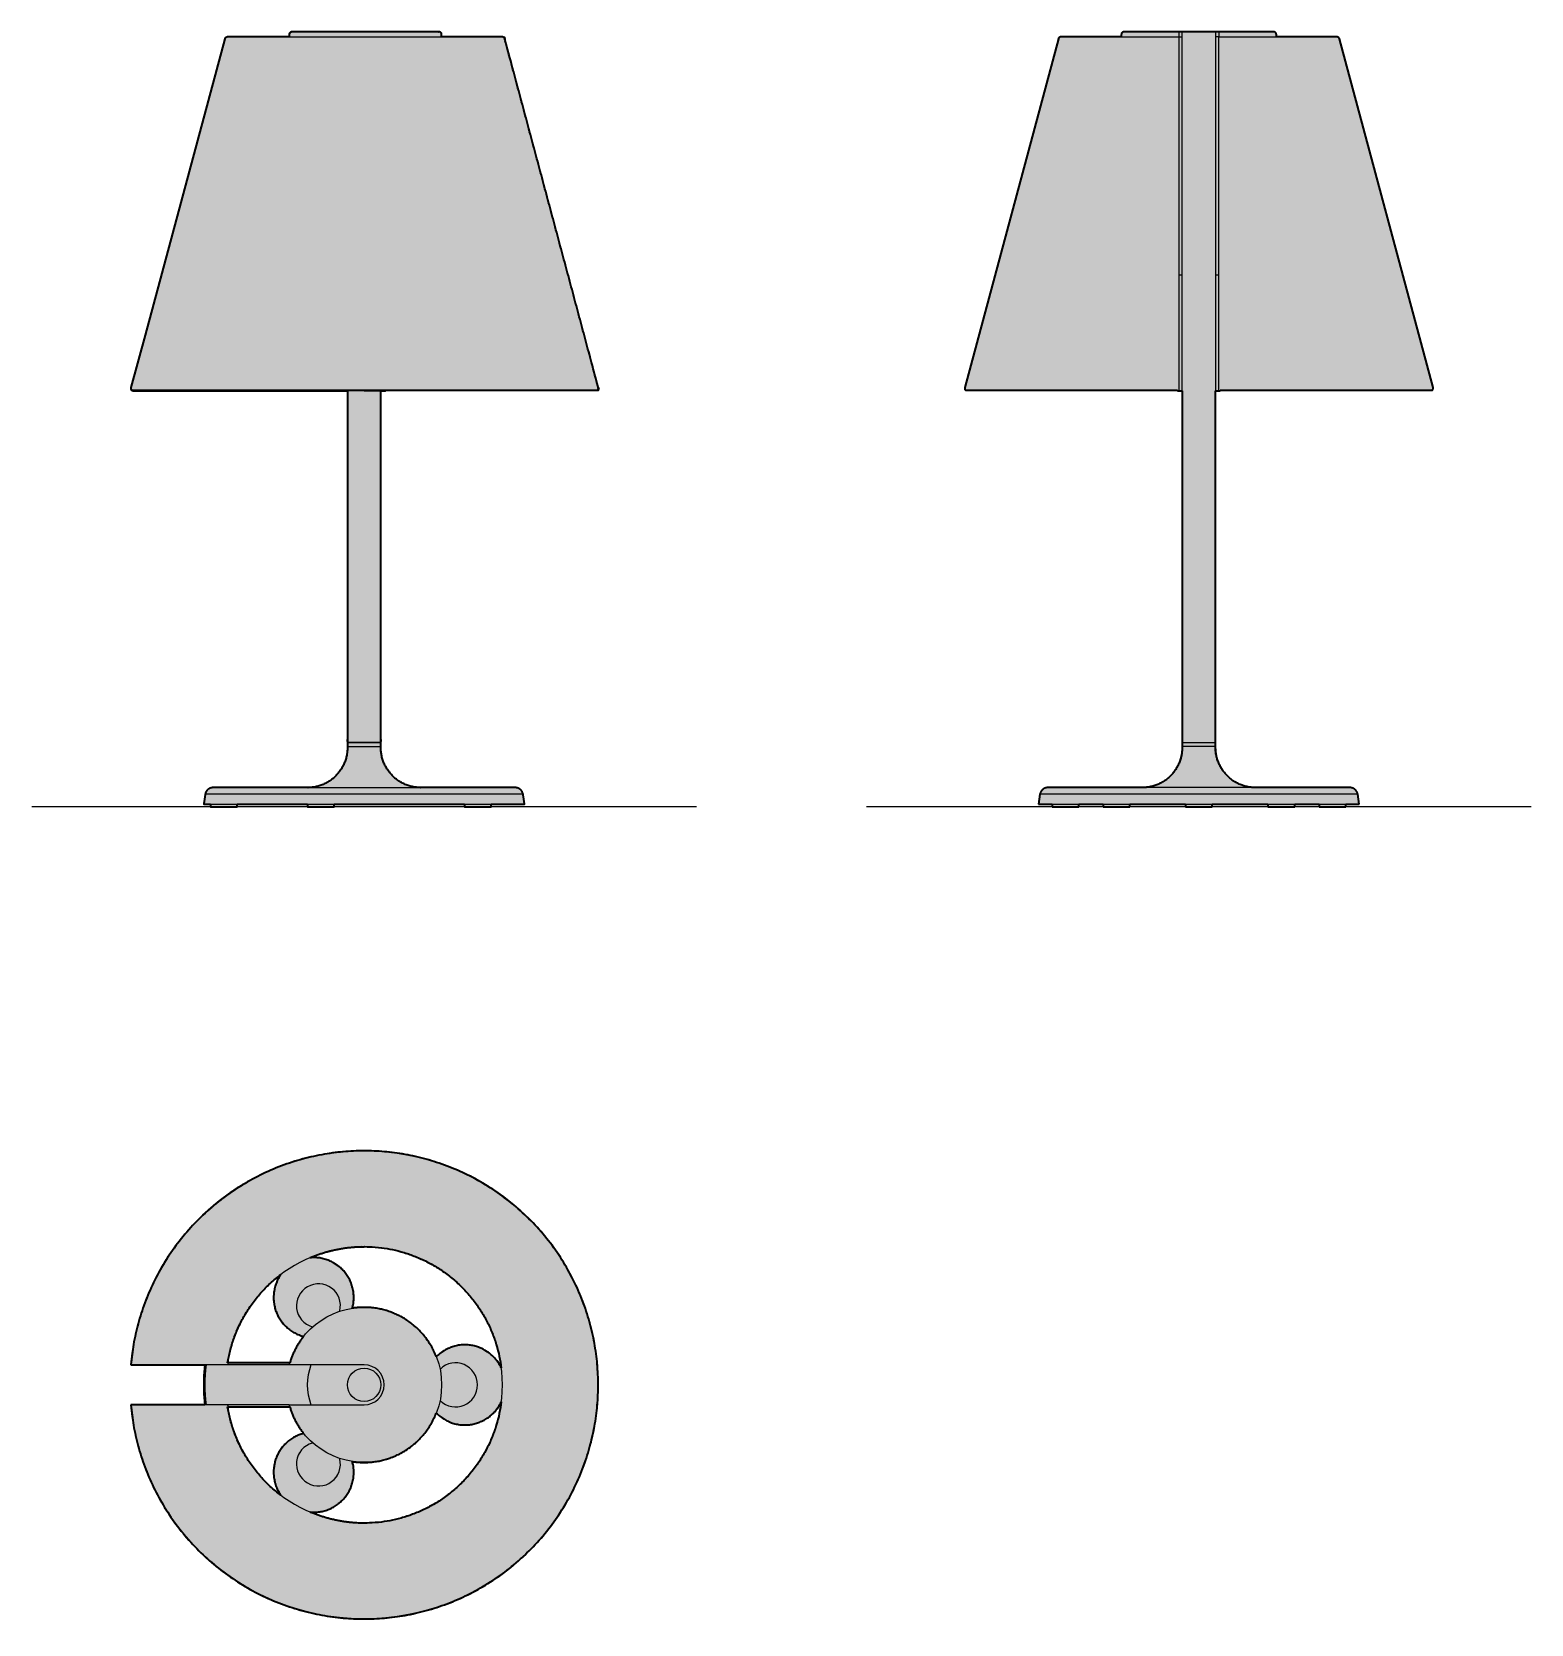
# Model space of a CAD drawing. Header units: millimetres. Extents: x 0 to 1122, y -612 to 580.
import ezdxf

# ---------------------------------------------------------------- set-up
doc = ezdxf.new("R2010")
doc.units = ezdxf.units.MM
doc.layers.add('Blocks', color=7, linetype='Continuous')
doc.layers.add('Blocks$Fill', color=7, linetype='Continuous', true_color=0xffffff)
for name, color, linetype, lineweight, true_color in [('Blocks$Inner', 7, 'Continuous', 25, 0x007f00), ('Blocks$Outline', 7, 'Continuous', 35, 0xff3f3f), ('Groud', 7, 'Continuous', 25, 0x243775)]:
    doc.layers.add(name, color=color, linetype=linetype, lineweight=lineweight, true_color=true_color)

# ---------------------------------------------------------------- blocks, each defined once
blk = doc.blocks.new('Melampo Table Lamp Side')
at = {"layer": 'Blocks$Fill'}
blk.add_hatch(color=256, dxfattribs=at).paths.add_polyline_path([(145.2, 575.9), (145.2, 575.9), (145.1, 575.9), (145.1, 575.9), (145.1, 575.9), (145, 575.9), (145, 575.9), (145, 575.9), (144.9, 575.9), (144.9, 575.9), (144.9, 575.9), (144.8, 575.9), (144.8, 575.8), (144.8, 575.8), (144.7, 575.8), (144.7, 575.8), (144.6, 575.8), (144.6, 575.8), (144.6, 575.8), (144.5, 575.7), (144.5, 575.7), (144.5, 575.7), (144.4, 575.7), (144.4, 575.7), (144.4, 575.6), (144.3, 575.6), (144.3, 575.6), (144.3, 575.6), (144.2, 575.6), (144.2, 575.5), (144.2, 575.5), (144.1, 575.5), (144.1, 575.5), (144.1, 575.4), (144.1, 575.4), (144, 575.4), (144, 575.4), (144, 575.3), (143.9, 575.3), (143.9, 575.3), (143.9, 575.2), (143.9, 575.2), (143.8, 575.2), (143.8, 575.2), (143.8, 575.1), (143.8, 575.1), (143.7, 575.1), (143.7, 575), (143.7, 575), (143.7, 575), (143.7, 574.9), (143.6, 574.9), (143.6, 574.9), (143.6, 574.8), (143.6, 574.8), (143.6, 574.8), (143.6, 574.7), (143.6, 574.7), (143.5, 574.7), (143.5, 574.6), (143.5, 574.6), (143.5, 574.6), (143.5, 574.5), (143.5, 574.5), (143.5, 574.5), (73.5, 313.6), (73.5, 313.5), (73.4, 313.5), (73.4, 313.4), (73.4, 313.3), (73.4, 313.3), (73.4, 313.2), (73.4, 313.1), (73.4, 313.1), (73.4, 313), (73.4, 312.9), (73.4, 312.9), (73.4, 312.8), (73.4, 312.7), (73.4, 312.7), (73.5, 312.6), (73.5, 312.5), (73.5, 312.5), (73.5, 312.4), (73.5, 312.3), (73.6, 312.3), (73.6, 312.2), (73.6, 312.2), (73.6, 312.1), (73.7, 312), (73.7, 312), (73.7, 311.9), (73.8, 311.9), (73.8, 311.8), (73.9, 311.8), (73.9, 311.7), (73.9, 311.7), (74, 311.6), (232.6, 311.6), (232.6, 311.1), (233.6, 311.1), (236.1, 311.1), (236.1, 48), (236.1, 45), (236.1, 44.3), (236.1, 43.5), (236.1, 42.8), (236, 42), (236, 41.3), (235.9, 40.6), (235.8, 39.8), (235.7, 39.1), (235.5, 38.4), (235.4, 37.6), (235.2, 36.9), (235, 36.2), (234.8, 35.4), (234.6, 34.7), (234.3, 34), (234, 33.3), (233.8, 32.6), (233.4, 31.9), (233.1, 31.2), (232.8, 30.5), (232.4, 29.9), (232.1, 29.2), (231.7, 28.6), (231.3, 27.9), (230.9, 27.3), (230.4, 26.7), (230, 26.1), (229.5, 25.5), (229.1, 25), (228.6, 24.4), (228.1, 23.9), (227.6, 23.3), (227.1, 22.8), (226.5, 22.3), (226, 21.8), (225.4, 21.3), (224.9, 20.9), (224.3, 20.4), (223.7, 20), (223.1, 19.5), (222.4, 19.1), (221.8, 18.7), (221.2, 18.3), (220.5, 18), (219.8, 17.6), (219.1, 17.3), (218.5, 17), (217.8, 16.6), (217.1, 16.4), (216.4, 16.1), (215.6, 15.8), (214.9, 15.6), (214.2, 15.4), (213.5, 15.2), (212.7, 15), (212, 14.9), (211.3, 14.7), (210.5, 14.6), (209.8, 14.5), (209.1, 14.4), (208.3, 14.4), (207.6, 14.3), (206.9, 14.3), (206.1, 14.3), (135.6, 14.3), (135.5, 14.3), (135.4, 14.3), (135.3, 14.3), (135.2, 14.3), (135, 14.3), (134.9, 14.3), (134.8, 14.2), (134.7, 14.2), (134.5, 14.2), (134.4, 14.2), (134.3, 14.1), (134.2, 14.1), (134, 14.1), (133.9, 14), (133.8, 14), (133.7, 14), (133.5, 13.9), (133.4, 13.9), (133.3, 13.8), (133.2, 13.8), (133, 13.7), (132.9, 13.6), (132.8, 13.6), (132.7, 13.5), (132.6, 13.4), (132.5, 13.4), (132.3, 13.3), (132.2, 13.2), (132.1, 13.1), (132, 13.1), (131.9, 13), (131.8, 12.9), (131.7, 12.8), (131.6, 12.7), (131.5, 12.6), (131.4, 12.5), (131.3, 12.4), (131.2, 12.3), (131.1, 12.2), (131, 12.1), (130.9, 12), (130.9, 11.9), (130.8, 11.8), (130.7, 11.7), (130.6, 11.6), (130.6, 11.5), (130.5, 11.4), (130.4, 11.2), (130.4, 11.1), (130.3, 11), (130.2, 10.9), (130.2, 10.8), (130.1, 10.7), (130.1, 10.5), (130, 10.4), (130, 10.3), (130, 10.2), (129.9, 10.1), (129.9, 9.9), (129.8, 9.8), (129.8, 9.7), (129.8, 9.6), (129.8, 9.5), (129.7, 9.3), (128.6, 2), (138.8, 2), (138.8, 0), (158.8, 0), (158.8, 2), (176.9, 2), (176.9, 0), (196.9, 0), (196.9, 2), (238.6, 2), (238.6, 0), (258.6, 0), (258.6, 2), (300.3, 2), (300.3, 0), (320.3, 0), (320.3, 2), (338.5, 2), (338.5, 0), (358.5, 0), (358.5, 2), (368.6, 2), (367.5, 9.3), (367.5, 9.5), (367.5, 9.6), (367.4, 9.7), (367.4, 9.8), (367.4, 9.9), (367.3, 10.1), (367.3, 10.2), (367.3, 10.3), (367.2, 10.4), (367.2, 10.5), (367.1, 10.7), (367.1, 10.8), (367, 10.9), (367, 11), (366.9, 11.1), (366.8, 11.2), (366.8, 11.4), (366.7, 11.5), (366.6, 11.6), (366.5, 11.7), (366.5, 11.8), (366.4, 11.9), (366.3, 12), (366.2, 12.1), (366.1, 12.2), (366, 12.3), (366, 12.4), (365.9, 12.5), (365.8, 12.6), (365.7, 12.7), (365.6, 12.8), (365.5, 12.9), (365.3, 13), (365.2, 13.1), (365.1, 13.1), (365, 13.2), (364.9, 13.3), (364.8, 13.4), (364.7, 13.4), (364.6, 13.5), (364.4, 13.6), (364.3, 13.6), (364.2, 13.7), (364.1, 13.8), (364, 13.8), (363.8, 13.9), (363.7, 13.9), (363.6, 14), (363.5, 14), (363.3, 14), (363.2, 14.1), (363.1, 14.1), (363, 14.1), (362.8, 14.2), (362.7, 14.2), (362.6, 14.2), (362.5, 14.2), (362.3, 14.3), (362.2, 14.3), (362.1, 14.3), (362, 14.3), (361.8, 14.3), (361.7, 14.3), (361.6, 14.3), (291.1, 14.3), (290.4, 14.3), (289.7, 14.3), (288.9, 14.4), (288.2, 14.4), (287.4, 14.5), (286.7, 14.6), (286, 14.7), (285.2, 14.9), (284.5, 15), (283.8, 15.2), (283, 15.4), (282.3, 15.6), (281.6, 15.8), (280.9, 16.1), (280.2, 16.4), (279.5, 16.6), (278.8, 17), (278.1, 17.3), (277.4, 17.6), (276.8, 18), (276.1, 18.3), (275.4, 18.7), (274.8, 19.1), (274.2, 19.5), (273.6, 20), (273, 20.4), (272.4, 20.9), (271.8, 21.3), (271.3, 21.8), (270.7, 22.3), (270.2, 22.8), (269.7, 23.3), (269.2, 23.9), (268.7, 24.4), (268.2, 25), (267.7, 25.5), (267.3, 26.1), (266.8, 26.7), (266.4, 27.3), (266, 27.9), (265.6, 28.6), (265.2, 29.2), (264.8, 29.9), (264.5, 30.5), (264.1, 31.2), (263.8, 31.9), (263.5, 32.6), (263.2, 33.3), (262.9, 34), (262.7, 34.7), (262.5, 35.4), (262.2, 36.2), (262, 36.9), (261.9, 37.6), (261.7, 38.4), (261.6, 39.1), (261.5, 39.8), (261.4, 40.6), (261.3, 41.3), (261.2, 42), (261.2, 42.8), (261.1, 43.5), (261.1, 44.3), (261.1, 45), (261.1, 48), (261.1, 311.1), (263.6, 311.1), (264.6, 311.1), (264.6, 311.6), (423.3, 311.6), (423.3, 311.7), (423.3, 311.7), (423.4, 311.8), (423.4, 311.8), (423.5, 311.9), (423.5, 311.9), (423.5, 312), (423.6, 312), (423.6, 312.1), (423.6, 312.2), (423.7, 312.2), (423.7, 312.3), (423.7, 312.3), (423.7, 312.4), (423.8, 312.5), (423.8, 312.5), (423.8, 312.6), (423.8, 312.7), (423.8, 312.7), (423.8, 312.8), (423.8, 312.9), (423.8, 312.9), (423.8, 313), (423.8, 313.1), (423.8, 313.1), (423.8, 313.2), (423.8, 313.3), (423.8, 313.3), (423.8, 313.4), (423.8, 313.5), (423.8, 313.5), (423.8, 313.6), (353.8, 574.5), (353.8, 574.5), (353.8, 574.5), (353.7, 574.6), (353.7, 574.6), (353.7, 574.6), (353.7, 574.7), (353.7, 574.7), (353.7, 574.7), (353.7, 574.8), (353.7, 574.8), (353.6, 574.8), (353.6, 574.9), (353.6, 574.9), (353.6, 574.9), (353.6, 575), (353.5, 575), (353.5, 575), (353.5, 575.1), (353.5, 575.1), (353.5, 575.1), (353.4, 575.2), (353.4, 575.2), (353.4, 575.2), (353.4, 575.2), (353.3, 575.3), (353.3, 575.3), (353.3, 575.3), (353.3, 575.4), (353.2, 575.4), (353.2, 575.4), (353.2, 575.4), (353.1, 575.5), (353.1, 575.5), (353.1, 575.5), (353, 575.5), (353, 575.6), (353, 575.6), (352.9, 575.6), (352.9, 575.6), (352.9, 575.6), (352.8, 575.7), (352.8, 575.7), (352.8, 575.7), (352.7, 575.7), (352.7, 575.7), (352.7, 575.8), (352.6, 575.8), (352.6, 575.8), (352.6, 575.8), (352.5, 575.8), (352.5, 575.8), (352.5, 575.8), (352.4, 575.9), (352.4, 575.9), (352.4, 575.9), (352.3, 575.9), (352.3, 575.9), (352.2, 575.9), (352.2, 575.9), (352.2, 575.9), (352.1, 575.9), (352.1, 575.9), (352.1, 575.9), (352, 575.9), (306.6, 575.9), (306.6, 577.7), (306.6, 577.7), (306.6, 577.8), (306.6, 577.8), (306.6, 577.9), (306.6, 577.9), (306.6, 578), (306.6, 578), (306.6, 578.1), (306.6, 578.1), (306.6, 578.2), (306.6, 578.2), (306.5, 578.2), (306.5, 578.3), (306.5, 578.3), (306.5, 578.4), (306.5, 578.4), (306.5, 578.5), (306.4, 578.5), (306.4, 578.6), (306.4, 578.6), (306.4, 578.7), (306.4, 578.7), (306.3, 578.8), (306.3, 578.8), (306.3, 578.8), (306.2, 578.9), (306.2, 578.9), (306.2, 579), (306.1, 579), (306.1, 579), (306.1, 579.1), (306, 579.1), (306, 579.1), (306, 579.2), (305.9, 579.2), (305.9, 579.3), (305.8, 579.3), (305.8, 579.3), (305.8, 579.3), (305.7, 579.4), (305.7, 579.4), (305.6, 579.4), (305.6, 579.5), (305.5, 579.5), (305.5, 579.5), (305.5, 579.5), (305.4, 579.5), (305.4, 579.6), (305.3, 579.6), (305.3, 579.6), (305.2, 579.6), (305.2, 579.6), (305.1, 579.6), (305.1, 579.6), (305, 579.7), (305, 579.7), (304.9, 579.7), (304.9, 579.7), (304.8, 579.7), (304.8, 579.7), (304.8, 579.7), (304.7, 579.7), (304.7, 579.7), (304.6, 579.7), (263.6, 579.7), (261.1, 579.7), (248.6, 579.7), (236.1, 579.7), (233.6, 579.7), (192.6, 579.7), (192.6, 579.7), (192.5, 579.7), (192.5, 579.7), (192.4, 579.7), (192.4, 579.7), (192.4, 579.7), (192.3, 579.7), (192.3, 579.7), (192.2, 579.7), (192.2, 579.6), (192.1, 579.6), (192.1, 579.6), (192, 579.6), (192, 579.6), (191.9, 579.6), (191.9, 579.6), (191.8, 579.5), (191.8, 579.5), (191.8, 579.5), (191.7, 579.5), (191.7, 579.5), (191.6, 579.4), (191.6, 579.4), (191.5, 579.4), (191.5, 579.3), (191.4, 579.3), (191.4, 579.3), (191.4, 579.3), (191.3, 579.2), (191.3, 579.2), (191.2, 579.1), (191.2, 579.1), (191.2, 579.1), (191.1, 579), (191.1, 579), (191.1, 579), (191, 578.9), (191, 578.9), (191, 578.8), (190.9, 578.8), (190.9, 578.8), (190.9, 578.7), (190.9, 578.7), (190.8, 578.6), (190.8, 578.6), (190.8, 578.5), (190.8, 578.5), (190.8, 578.4), (190.7, 578.4), (190.7, 578.3), (190.7, 578.3), (190.7, 578.2), (190.7, 578.2), (190.7, 578.2), (190.7, 578.1), (190.7, 578.1), (190.6, 578), (190.6, 578), (190.6, 577.9), (190.6, 577.9), (190.6, 577.8), (190.6, 577.8), (190.6, 577.7), (190.6, 577.7), (190.6, 575.9)], flags=0)
at = {"layer": 'Blocks$Inner'}
for p, q in [((73.5, 313.6), (143.5, 574.5)), ((190.6, 577.7), (190.6, 575.9)), ((233.6, 579.7), (192.6, 579.7)), ((233.6, 575.9), (236.1, 575.9)), ((236.1, 48), (236.1, 579.7)), ((306.6, 575.9), (306.6, 577.7)), ((353.8, 574.5), (423.8, 313.6)), ((233.6, 398), (236.1, 398)), ((261.1, 398), (263.6, 398)), ((263.6, 311.1), (261.1, 311.1)), ((361.6, 14.3), (135.6, 14.3))]:
    blk.add_line(p, q, dxfattribs=at)
for points in [[(145.2, 575.9), (232.1, 575.9), (233.6, 575.9), (233.6, 574.5), (233.6, 313.6), (233.6, 311.1)], [(263.6, 579.7), (261.1, 579.7), (248.6, 579.7), (236.1, 579.7), (233.6, 579.7), (233.6, 579.6), (233.6, 579.3), (233.6, 578.8), (233.6, 578.4), (233.6, 577.8), (233.6, 577.7), (233.6, 576.1)], [(261.1, 579.7), (261.1, 48), (261.1, 45), (236.1, 45), (236.1, 48), (261.1, 48)], [(423.3, 311.6), (264.6, 311.6), (264.6, 311.1), (263.6, 311.1), (263.6, 313.6), (263.6, 574.5), (263.6, 575.9), (261.1, 575.9)], [(304.6, 579.7), (263.6, 579.7), (263.6, 577.7), (263.6, 576)], [(263.6, 575.9), (265.1, 575.9), (352, 575.9)], [(236.1, 311.1), (233.6, 311.1), (232.6, 311.1), (232.6, 311.6), (74, 311.6)], [(138.8, 2), (138.8, 0), (158.8, 0), (158.8, 2)], [(176.9, 2), (176.9, 0), (196.9, 0), (196.9, 2)], [(238.6, 2), (238.6, 0), (258.6, 0), (258.6, 2)], [(300.3, 2), (300.3, 0), (320.3, 0), (320.3, 2)], [(338.5, 2), (338.5, 0), (358.5, 0), (358.5, 2)]]:
    blk.add_lwpolyline(points, dxfattribs=at)
blk.add_lwpolyline([(367.5, 9.3), (129.7, 9.3), (128.6, 2), (368.6, 2)], close=True, dxfattribs=at)
at = {"layer": 'Blocks$Inner', "extrusion": (0, 0, -1)}
for centre, start, end in [((-145.4, 573.9), 15.0182, 84.8297), ((-351.8, 573.9), 95.1703, 164.9818), ((-75.4, 313.1), 315.0182, 15.0182), ((-421.8, 313.1), 164.9818, 224.9818)]:
    blk.add_arc(centre, 2, start, end, dxfattribs=at)
at = {"layer": 'Blocks$Inner'}
for centre, radius, start, end in [((192.6, 577.7), 2, 90, 180), ((304.6, 577.7), 2, 0, 90), ((206.1, 44.3), 30, 270, 1.2979), ((291.1, 44.3), 30, 178.7021, 270), ((135.6, 8.3), 6, 90, 170), ((361.6, 8.3), 6, 10, 90)]:
    blk.add_arc(centre, radius, start, end, dxfattribs=at)
at = {"layer": 'Blocks$Outline'}
for points in [[(143.5, 574.5), (73.5, 313.6)], [(190.6, 575.9), (145.2, 575.9)], [(190.6, 577.7), (190.6, 575.9)], [(233.6, 579.7), (192.6, 579.7)], [(236.1, 579.7), (233.6, 579.7)], [(248.6, 579.7), (236.1, 579.7)], [(261.1, 579.7), (248.6, 579.7)], [(263.6, 579.7), (261.1, 579.7)], [(304.6, 579.7), (263.6, 579.7)], [(306.6, 575.9), (306.6, 577.7)], [(352, 575.9), (306.6, 575.9)], [(423.8, 313.6), (353.8, 574.5)], [(74, 311.6), (232.6, 311.6)], [(232.6, 311.6), (232.6, 311.1)], [(232.6, 311.1), (233.6, 311.1)], [(233.6, 311.1), (236.1, 311.1)], [(236.1, 311.1), (236.1, 48)], [(261.1, 48), (261.1, 311.1)], [(261.1, 311.1), (263.6, 311.1)], [(263.6, 311.1), (264.6, 311.1)], [(264.6, 311.1), (264.6, 311.6)], [(264.6, 311.6), (423.3, 311.6)], [(236.1, 48), (236.1, 45)], [(261.1, 45), (261.1, 48)], [(206.1, 14.3), (135.6, 14.3)], [(361.6, 14.3), (291.1, 14.3)], [(129.7, 9.3), (128.6, 2)], [(128.6, 2), (138.8, 2)], [(138.8, 2), (138.8, 0)], [(138.8, 0), (158.8, 0)], [(158.8, 0), (158.8, 2)], [(158.8, 2), (176.9, 2)], [(176.9, 2), (176.9, 0)], [(176.9, 0), (196.9, 0)], [(196.9, 0), (196.9, 2)], [(196.9, 2), (238.6, 2)], [(238.6, 2), (238.6, 0)], [(238.6, 0), (258.6, 0)], [(258.6, 0), (258.6, 2)], [(258.6, 2), (300.3, 2)], [(300.3, 2), (300.3, 0)], [(300.3, 0), (320.3, 0)], [(320.3, 0), (320.3, 2)], [(320.3, 2), (338.5, 2)], [(338.5, 2), (338.5, 0)], [(338.5, 0), (358.5, 0)], [(358.5, 0), (358.5, 2)], [(358.5, 2), (368.6, 2)], [(368.6, 2), (367.5, 9.3)]]:
    blk.add_lwpolyline(points, dxfattribs=at)
for points, weights in [([(145.2, 575.9), (143.8, 575.8), (143.5, 574.5)], [1, 0.82009471967, 1]), ([(192.6, 579.7), (190.6, 579.7), (190.6, 577.7)], [1, 0.707106781187, 1]), ([(306.6, 577.7), (306.6, 579.7), (304.6, 579.7)], [1, 0.707106781187, 1]), ([(353.8, 574.5), (353.4, 575.8), (352, 575.9)], [1, 0.82009471967, 1]), ([(73.5, 313.6), (73.2, 312.5), (74, 311.6)], [1, 0.866025403784, 1]), ([(423.3, 311.6), (424.1, 312.5), (423.8, 313.6)], [1, 0.866025403784, 1]), ([(135.6, 14.3), (130.6, 14.3), (129.7, 9.3)], [1, 0.766044443119, 1]), ([(367.5, 9.3), (366.6, 14.3), (361.6, 14.3)], [1, 0.766044443119, 1])]:
    blk.add_rational_spline(points, weights, degree=2, dxfattribs=at)
for points, weights, knots in [([(236.1, 45), (236.4, 32.4), (227.6, 23.3), (218.8, 14.3), (206.1, 14.3)], [1, 0.921697596554, 1, 0.921723488665, 0.999948232902], [-47.803449, -47.803449, -47.803449, -23.901724, -23.901724, -0.007904, -0.007904, -0.007904]), ([(291.1, 14.3), (278.5, 14.3), (269.7, 23.3), (260.8, 32.4), (261.1, 45)], [0.99997411178, 0.921710542805, 1, 0.921697596554, 1], [-47.803449, -47.803449, -47.803449, -23.903701, -23.903701, 0, 0, 0])]:
    blk.add_rational_spline(points, weights, degree=2, knots=knots, dxfattribs=at)
blk = doc.blocks.new('Melampo Table Lamp Top')
at = {"layer": 'Blocks$Fill'}
h = blk.add_hatch(color=256, dxfattribs=at)
h.paths.add_polyline_path([(62.7, -272.9), (63, -276.7), (63.5, -280.5), (64, -284.4), (64.7, -288.2), (65.4, -292.1), (66.2, -296), (67.1, -299.8), (68.1, -303.7), (69.2, -307.6), (70.4, -311.5), (71.7, -315.4), (73.1, -319.3), (74.6, -323.1), (76.2, -327), (77.9, -330.8), (79.7, -334.6), (81.6, -338.4), (83.6, -342.2), (85.7, -345.9), (87.9, -349.6), (90.2, -353.2), (92.6, -356.8), (95.1, -360.4), (97.7, -363.9), (100.4, -367.3), (103.1, -370.7), (106, -374), (109, -377.3), (112, -380.4), (115.1, -383.5), (118.3, -386.6), (121.5, -389.5), (124.9, -392.4), (128.3, -395.1), (131.8, -397.8), (135.3, -400.4), (138.9, -402.9), (142.6, -405.3), (146.3, -407.6), (150, -409.9), (153.8, -412), (157.7, -414), (161.5, -415.9), (165.4, -417.7), (169.4, -419.4), (173.3, -421), (177.3, -422.5), (181.3, -423.9), (185.3, -425.2), (189.3, -426.4), (193.4, -427.5), (197.4, -428.5), (201.4, -429.4), (205.5, -430.2), (209.5, -430.9), (213.5, -431.5), (217.5, -432), (221.4, -432.4), (225.4, -432.7), (229.3, -432.9), (233.2, -433.1), (237.1, -433.1), (240.9, -433.1), (244.7, -432.9), (248.5, -432.7), (252.3, -432.4), (256.2, -432.1), (260, -431.6), (263.9, -431), (267.8, -430.4), (271.7, -429.7), (275.7, -428.8), (279.6, -427.9), (283.5, -426.8), (287.5, -425.7), (291.4, -424.5), (295.4, -423.2), (299.3, -421.7), (303.2, -420.2), (307.1, -418.6), (310.9, -416.8), (314.8, -415), (318.6, -413), (322.3, -411), (326.1, -408.9), (329.8, -406.6), (333.4, -404.3), (337, -401.8), (340.6, -399.3), (344.1, -396.7), (347.5, -394), (350.9, -391.2), (354.2, -388.3), (357.4, -385.3), (360.6, -382.2), (363.7, -379.1), (366.7, -375.9), (369.6, -372.6), (372.4, -369.3), (375.2, -365.8), (377.8, -362.3), (380.4, -358.8), (382.8, -355.2), (385.2, -351.5), (387.5, -347.8), (389.7, -344.1), (391.8, -340.3), (393.7, -336.5), (395.6, -332.6), (397.4, -328.7), (399.1, -324.8), (400.6, -320.9), (402.1, -316.9), (403.5, -313), (404.7, -309), (405.9, -305), (407, -301), (407.9, -297), (408.8, -293.1), (409.5, -289.1), (410.2, -285.1), (410.8, -281.2), (411.3, -277.2), (411.7, -273.3), (412, -269.4), (412.2, -265.6), (412.3, -261.8), (412.3, -257.9), (412.3, -254.1), (412.2, -250.3), (412, -246.5), (411.7, -242.6), (411.3, -238.7), (410.8, -234.7), (410.2, -230.8), (409.5, -226.8), (408.8, -222.8), (407.9, -218.9), (407, -214.9), (405.9, -210.9), (404.7, -206.9), (403.5, -202.9), (402.1, -199), (400.6, -195), (399.1, -191.1), (397.4, -187.2), (395.6, -183.3), (393.7, -179.4), (391.8, -175.6), (389.7, -171.8), (387.5, -168.1), (385.2, -164.4), (382.8, -160.7), (380.4, -157.1), (377.8, -153.5), (375.2, -150.1), (372.4, -146.6), (369.6, -143.3), (366.7, -140), (363.7, -136.8), (360.6, -133.6), (357.4, -130.6), (354.2, -127.6), (350.9, -124.7), (347.5, -121.9), (344.1, -119.2), (340.6, -116.6), (337, -114.1), (333.4, -111.6), (329.8, -109.3), (326.1, -107), (322.3, -104.9), (318.6, -102.9), (314.8, -100.9), (310.9, -99.1), (307.1, -97.3), (303.2, -95.7), (299.3, -94.2), (295.4, -92.7), (291.4, -91.4), (287.5, -90.2), (283.5, -89), (279.6, -88), (275.7, -87.1), (271.7, -86.2), (267.8, -85.5), (263.9, -84.9), (260, -84.3), (256.2, -83.8), (252.3, -83.5), (248.5, -83.2), (244.7, -83), (240.9, -82.8), (237.1, -82.8), (233.2, -82.8), (229.3, -83), (225.4, -83.2), (221.4, -83.5), (217.5, -83.9), (213.5, -84.4), (209.5, -85), (205.5, -85.7), (201.4, -86.5), (197.4, -87.4), (193.4, -88.4), (189.3, -89.5), (185.3, -90.7), (181.3, -91.9), (177.3, -93.3), (173.3, -94.9), (169.4, -96.5), (165.4, -98.2), (161.5, -100), (157.7, -101.9), (153.8, -103.9), (150, -106), (146.3, -108.2), (142.6, -110.6), (138.9, -113), (135.3, -115.5), (131.8, -118.1), (128.3, -120.8), (124.9, -123.5), (121.5, -126.4), (118.3, -129.3), (115.1, -132.4), (112, -135.5), (109, -138.6), (106, -141.9), (103.1, -145.2), (100.4, -148.6), (97.7, -152), (95.1, -155.5), (92.6, -159.1), (90.2, -162.7), (87.9, -166.3), (85.7, -170), (83.6, -173.7), (81.6, -177.5), (79.7, -181.2), (77.9, -185.1), (76.2, -188.9), (74.6, -192.8), (73.1, -196.6), (71.7, -200.5), (70.4, -204.4), (69.2, -208.3), (68.1, -212.2), (67.1, -216.1), (66.2, -219.9), (65.4, -223.8), (64.7, -227.7), (64, -231.5), (63.5, -235.4), (63, -239.2), (62.7, -242.9), (118.1, -242.9), (117.7, -246.7), (117.4, -250.4), (117.2, -254.2), (117.2, -257.9), (117.2, -261.7), (117.4, -265.5), (117.7, -269.2), (118.1, -272.9)], flags=0)
h.paths.add_polyline_path([(228.4, -315.3), (229.4, -315.4), (230.5, -315.6), (231.5, -315.7), (232.6, -315.8), (233.6, -315.8), (234.7, -315.9), (235.7, -315.9), (236.7, -315.9), (237.8, -315.9), (238.8, -315.9), (240.8, -315.8), (242.8, -315.7), (244.7, -315.5), (246.5, -315.2), (248.2, -314.9), (250, -314.5), (251.8, -314.1), (253.6, -313.6), (255.3, -313), (257.1, -312.4), (258.9, -311.7), (260.6, -311), (262.3, -310.2), (264.1, -309.3), (265.8, -308.4), (267.5, -307.4), (269.1, -306.4), (270.7, -305.3), (272.3, -304.1), (273.9, -302.9), (275.4, -301.6), (276.9, -300.2), (278.3, -298.8), (279.7, -297.4), (281, -295.9), (282.3, -294.4), (283.6, -292.8), (284.7, -291.2), (285.8, -289.5), (286.9, -287.8), (287.9, -286.1), (288.8, -284.4), (289.7, -282.6), (290.5, -280.8), (291.2, -279), (291.8, -279.6), (292.5, -280.2), (293.2, -280.8), (293.8, -281.4), (294.5, -281.9), (295.3, -282.4), (296, -282.9), (296.8, -283.4), (297.6, -283.9), (298.4, -284.4), (299.2, -284.8), (300, -285.2), (300.8, -285.5), (301.7, -285.9), (302.6, -286.2), (303.4, -286.5), (304.3, -286.8), (305.2, -287), (306.1, -287.2), (307, -287.4), (307.9, -287.6), (308.8, -287.7), (309.7, -287.8), (310.6, -287.9), (311.5, -287.9), (312.4, -287.9), (313.3, -287.9), (314.2, -287.9), (315.1, -287.8), (316, -287.8), (316.9, -287.6), (317.7, -287.5), (318.6, -287.3), (319.4, -287.2), (320.3, -286.9), (321.2, -286.7), (322, -286.4), (322.9, -286.1), (323.7, -285.8), (324.5, -285.5), (325.4, -285.1), (326.2, -284.7), (327, -284.3), (327.8, -283.8), (328.6, -283.3), (329.4, -282.8), (330.1, -282.3), (330.8, -281.8), (331.6, -281.2), (332.3, -280.6), (333, -280), (333.6, -279.3), (334.3, -278.7), (334.9, -278), (335.5, -277.3), (336.1, -276.6), (336.6, -275.9), (337.2, -275.2), (337.7, -274.4), (338.1, -273.7), (338.6, -272.9), (339, -272.1), (339.4, -271.4), (339.8, -270.6), (339.5, -272.7), (339.2, -274.7), (338.8, -276.8), (338.4, -278.9), (338, -281), (337.5, -283.1), (336.9, -285.2), (336.3, -287.3), (335.7, -289.4), (335, -291.5), (334.3, -293.6), (333.5, -295.7), (332.6, -297.7), (331.7, -299.8), (330.8, -301.8), (329.8, -303.8), (328.8, -305.9), (327.7, -307.9), (326.6, -309.8), (325.5, -311.8), (324.2, -313.7), (323, -315.6), (321.7, -317.5), (320.4, -319.4), (319, -321.2), (317.5, -323), (316.1, -324.8), (314.6, -326.5), (313, -328.2), (311.4, -329.9), (309.8, -331.6), (308.2, -333.2), (306.5, -334.7), (304.7, -336.2), (303, -337.7), (301.2, -339.1), (299.4, -340.5), (297.6, -341.9), (295.7, -343.2), (293.8, -344.5), (291.9, -345.7), (290, -346.9), (288, -348), (286, -349.1), (284.1, -350.1), (282.1, -351.1), (280.1, -352), (278, -352.9), (276, -353.8), (274, -354.6), (271.9, -355.3), (269.9, -356), (267.8, -356.7), (265.8, -357.3), (263.7, -357.9), (261.7, -358.4), (259.6, -358.9), (257.6, -359.3), (255.5, -359.7), (253.5, -360.1), (251.5, -360.4), (249.5, -360.6), (247.5, -360.8), (245.5, -361), (242.6, -361.2), (239.6, -361.3), (236.6, -361.4), (233.6, -361.3), (230.6, -361.1), (227.6, -360.9), (224.5, -360.6), (221.4, -360.1), (218.3, -359.6), (215.2, -359), (212.1, -358.3), (209.1, -357.5), (206, -356.5), (202.9, -355.5), (199.8, -354.4), (196.8, -353.1), (197.7, -353.2), (198.6, -353.2), (199.4, -353.3), (200.3, -353.3), (201.2, -353.2), (202.1, -353.1), (203, -353.1), (203.9, -352.9), (204.8, -352.8), (205.7, -352.6), (206.6, -352.4), (207.5, -352.2), (208.4, -351.9), (209.2, -351.6), (210.1, -351.3), (211, -351), (211.8, -350.6), (212.7, -350.2), (213.5, -349.8), (214.3, -349.4), (215.1, -348.9), (215.8, -348.4), (216.6, -347.9), (217.3, -347.4), (218.1, -346.8), (218.8, -346.2), (219.4, -345.7), (220.1, -345), (220.7, -344.4), (221.4, -343.8), (221.9, -343.1), (222.5, -342.5), (223.1, -341.8), (223.6, -341.1), (224.1, -340.4), (224.6, -339.6), (225.1, -338.9), (225.5, -338.1), (226, -337.3), (226.4, -336.5), (226.8, -335.7), (227.1, -334.9), (227.5, -334), (227.8, -333.1), (228.1, -332.3), (228.4, -331.4), (228.6, -330.5), (228.8, -329.6), (229, -328.7), (229.1, -327.8), (229.3, -326.9), (229.4, -326), (229.4, -325), (229.5, -324.1), (229.5, -323.2), (229.5, -322.3), (229.4, -321.4), (229.3, -320.5), (229.3, -319.6), (229.1, -318.7), (229, -317.8), (228.8, -317), (228.6, -316.1)], flags=0)
h.paths.add_polyline_path([(291.2, -236.9), (290.5, -235.1), (289.7, -233.3), (288.8, -231.5), (287.9, -229.8), (286.9, -228.1), (285.8, -226.4), (284.7, -224.7), (283.6, -223.1), (282.3, -221.5), (281, -220), (279.7, -218.5), (278.3, -217.1), (276.9, -215.7), (275.4, -214.3), (273.9, -213), (272.3, -211.8), (270.7, -210.6), (269.1, -209.5), (267.5, -208.5), (265.8, -207.5), (264.1, -206.6), (262.3, -205.7), (260.6, -204.9), (258.9, -204.1), (257.1, -203.5), (255.3, -202.9), (253.6, -202.3), (251.8, -201.8), (250, -201.4), (248.2, -201), (246.5, -200.7), (244.7, -200.4), (242.8, -200.2), (240.8, -200.1), (238.8, -200), (237.8, -200), (236.7, -199.9), (235.7, -200), (234.7, -200), (233.6, -200.1), (232.6, -200.1), (231.5, -200.2), (230.5, -200.3), (229.4, -200.5), (228.4, -200.6), (228.6, -199.8), (228.8, -198.9), (229, -198.1), (229.1, -197.2), (229.3, -196.3), (229.3, -195.4), (229.4, -194.5), (229.5, -193.6), (229.5, -192.7), (229.5, -191.8), (229.4, -190.8), (229.4, -189.9), (229.3, -189), (229.1, -188.1), (229, -187.2), (228.8, -186.3), (228.6, -185.4), (228.4, -184.5), (228.1, -183.6), (227.8, -182.8), (227.5, -181.9), (227.1, -181), (226.8, -180.2), (226.4, -179.4), (226, -178.6), (225.5, -177.8), (225.1, -177), (224.6, -176.3), (224.1, -175.5), (223.6, -174.8), (223.1, -174.1), (222.5, -173.4), (221.9, -172.8), (221.4, -172.1), (220.7, -171.5), (220.1, -170.8), (219.4, -170.2), (218.8, -169.7), (218.1, -169.1), (217.3, -168.5), (216.6, -168), (215.8, -167.5), (215.1, -167), (214.3, -166.5), (213.5, -166.1), (212.7, -165.7), (211.8, -165.3), (211, -164.9), (210.1, -164.6), (209.2, -164.3), (208.4, -164), (207.5, -163.7), (206.6, -163.5), (205.7, -163.3), (204.8, -163.1), (203.9, -163), (203, -162.8), (202.1, -162.8), (201.2, -162.7), (200.3, -162.6), (199.4, -162.6), (198.6, -162.6), (197.7, -162.7), (196.8, -162.8), (199.8, -161.5), (202.9, -160.4), (206, -159.4), (209.1, -158.4), (212.1, -157.6), (215.2, -156.9), (218.3, -156.3), (221.4, -155.8), (224.5, -155.3), (227.6, -155), (230.6, -154.8), (233.6, -154.6), (236.6, -154.5), (239.6, -154.6), (242.6, -154.7), (245.5, -154.9), (247.5, -155.1), (249.5, -155.3), (251.5, -155.5), (253.5, -155.8), (255.5, -156.2), (257.6, -156.6), (259.6, -157), (261.7, -157.5), (263.7, -158), (265.8, -158.6), (267.8, -159.2), (269.9, -159.9), (271.9, -160.6), (274, -161.3), (276, -162.1), (278, -163), (280.1, -163.9), (282.1, -164.8), (284.1, -165.8), (286, -166.8), (288, -167.9), (290, -169), (291.9, -170.2), (293.8, -171.4), (295.7, -172.7), (297.6, -174), (299.4, -175.4), (301.2, -176.7), (303, -178.2), (304.7, -179.7), (306.5, -181.2), (308.2, -182.7), (309.8, -184.3), (311.4, -186), (313, -187.6), (314.6, -189.4), (316.1, -191.1), (317.5, -192.9), (319, -194.7), (320.4, -196.5), (321.7, -198.4), (323, -200.3), (324.2, -202.2), (325.5, -204.1), (326.6, -206.1), (327.7, -208), (328.8, -210), (329.8, -212), (330.8, -214.1), (331.7, -216.1), (332.6, -218.2), (333.5, -220.2), (334.3, -222.3), (335, -224.4), (335.7, -226.5), (336.3, -228.6), (336.9, -230.7), (337.5, -232.8), (338, -234.9), (338.4, -237), (338.8, -239.1), (339.2, -241.2), (339.5, -243.2), (339.8, -245.3), (339.4, -244.5), (339, -243.7), (338.6, -243), (338.1, -242.2), (337.7, -241.5), (337.2, -240.7), (336.6, -240), (336.1, -239.3), (335.5, -238.6), (334.9, -237.9), (334.3, -237.2), (333.6, -236.5), (333, -235.9), (332.3, -235.3), (331.6, -234.7), (330.8, -234.1), (330.1, -233.6), (329.4, -233.1), (328.6, -232.6), (327.8, -232.1), (327, -231.6), (326.2, -231.2), (325.4, -230.8), (324.5, -230.4), (323.7, -230.1), (322.9, -229.8), (322, -229.5), (321.2, -229.2), (320.3, -229), (319.4, -228.7), (318.6, -228.5), (317.7, -228.4), (316.9, -228.3), (316, -228.1), (315.1, -228.1), (314.2, -228), (313.3, -228), (312.4, -227.9), (311.5, -228), (310.6, -228), (309.7, -228.1), (308.8, -228.2), (307.9, -228.3), (307, -228.5), (306.1, -228.7), (305.2, -228.9), (304.3, -229.1), (303.4, -229.4), (302.6, -229.7), (301.7, -230), (300.8, -230.4), (300, -230.7), (299.2, -231.1), (298.4, -231.5), (297.6, -232), (296.8, -232.5), (296, -232.9), (295.3, -233.5), (294.5, -234), (293.8, -234.5), (293.2, -235.1), (292.5, -235.7), (291.8, -236.3)], flags=0)
h.paths.add_polyline_path([(174.9, -175.4), (174.4, -176.1), (174, -176.8), (173.5, -177.6), (173.1, -178.4), (172.7, -179.2), (172.3, -180), (171.9, -180.8), (171.6, -181.6), (171.2, -182.5), (170.9, -183.4), (170.7, -184.2), (170.4, -185.1), (170.2, -186), (170, -186.9), (169.9, -187.8), (169.7, -188.7), (169.6, -189.7), (169.5, -190.6), (169.5, -191.5), (169.5, -192.4), (169.5, -193.3), (169.5, -194.2), (169.6, -195.2), (169.7, -196.1), (169.8, -197), (169.9, -197.8), (170.1, -198.7), (170.3, -199.6), (170.5, -200.5), (170.8, -201.3), (171, -202.2), (171.3, -203), (171.6, -203.8), (172, -204.6), (172.3, -205.4), (172.7, -206.2), (173.1, -207), (173.6, -207.8), (174, -208.6), (174.5, -209.3), (175.1, -210.1), (175.6, -210.8), (176.2, -211.5), (176.8, -212.2), (177.4, -212.9), (178, -213.6), (178.6, -214.2), (179.3, -214.9), (180, -215.5), (180.7, -216.1), (181.5, -216.6), (182.2, -217.2), (183, -217.7), (183.7, -218.2), (184.5, -218.6), (185.3, -219.1), (186.1, -219.5), (186.9, -219.9), (187.7, -220.2), (188.6, -220.6), (189.4, -220.9), (190.2, -221.2), (191.1, -221.4), (191.9, -221.7), (191, -222.8), (190.2, -224), (189.3, -225.2), (188.5, -226.4), (187.8, -227.6), (187, -228.8), (186.3, -230.1), (185.7, -231.3), (185, -232.6), (184.4, -233.8), (183.9, -235.1), (183.4, -236.4), (182.9, -237.6), (182.4, -238.9), (182, -240.2), (181.6, -241.4), (135.3, -241.4), (135.1, -241.4), (135.5, -239.2), (135.9, -237), (136.4, -234.8), (137, -232.5), (137.6, -230.3), (138.2, -228), (138.9, -225.8), (139.7, -223.5), (140.5, -221.3), (141.4, -219), (142.3, -216.8), (143.3, -214.6), (144.4, -212.3), (145.5, -210.1), (146.7, -208), (147.9, -205.8), (149.2, -203.6), (150.5, -201.5), (151.9, -199.4), (153.4, -197.3), (154.9, -195.3), (156.5, -193.3), (158.1, -191.3), (159.8, -189.4), (161.5, -187.5), (163.3, -185.6), (165.1, -183.8), (167, -182), (168.9, -180.3), (170.9, -178.6), (172.9, -177)], flags=0)
h.paths.add_polyline_path([(191.9, -294.2), (191.1, -294.5), (190.2, -294.7), (189.4, -295), (188.6, -295.3), (187.7, -295.6), (186.9, -296), (186.1, -296.4), (185.3, -296.8), (184.5, -297.3), (183.7, -297.7), (183, -298.2), (182.2, -298.7), (181.5, -299.3), (180.7, -299.8), (180, -300.4), (179.3, -301), (178.6, -301.7), (178, -302.3), (177.4, -303), (176.8, -303.7), (176.2, -304.4), (175.6, -305.1), (175.1, -305.8), (174.5, -306.6), (174, -307.3), (173.6, -308.1), (173.1, -308.9), (172.7, -309.7), (172.3, -310.5), (172, -311.3), (171.6, -312.1), (171.3, -312.9), (171, -313.7), (170.8, -314.6), (170.5, -315.4), (170.3, -316.3), (170.1, -317.2), (169.9, -318), (169.8, -318.9), (169.7, -319.8), (169.6, -320.7), (169.5, -321.7), (169.5, -322.6), (169.5, -323.5), (169.5, -324.4), (169.5, -325.3), (169.6, -326.2), (169.7, -327.2), (169.9, -328.1), (170, -329), (170.2, -329.9), (170.4, -330.8), (170.7, -331.7), (170.9, -332.5), (171.2, -333.4), (171.6, -334.3), (171.9, -335.1), (172.3, -335.9), (172.7, -336.7), (173.1, -337.5), (173.5, -338.3), (174, -339.1), (174.4, -339.8), (174.9, -340.5), (172.9, -338.9), (170.9, -337.3), (168.9, -335.6), (167, -333.9), (165.1, -332.1), (163.3, -330.3), (161.5, -328.4), (159.8, -326.5), (158.1, -324.6), (156.5, -322.6), (154.9, -320.6), (153.4, -318.5), (151.9, -316.5), (150.5, -314.4), (149.2, -312.3), (147.9, -310.1), (146.7, -307.9), (145.5, -305.8), (144.4, -303.6), (143.3, -301.3), (142.3, -299.1), (141.4, -296.9), (140.5, -294.6), (139.7, -292.4), (138.9, -290.1), (138.2, -287.9), (137.6, -285.6), (137, -283.4), (136.4, -281.1), (135.9, -278.9), (135.5, -276.7), (135.1, -274.4), (135.3, -274.4), (181.6, -274.4), (182, -275.7), (182.4, -277), (182.9, -278.3), (183.4, -279.5), (183.9, -280.8), (184.4, -282.1), (185, -283.3), (185.7, -284.6), (186.3, -285.8), (187, -287.1), (187.8, -288.3), (188.5, -289.5), (189.3, -290.7), (190.2, -291.9), (191, -293.1)], flags=0)
at = {"layer": 'Blocks$Inner'}
for p, q in [((217.2, -190.4), (216.6, -189.2)), ((188, -205.7), (188.7, -206.9)), ((62.6, -242.9), (62.7, -242.9)), ((135.1, -241.4), (135.3, -241.4)), ((181, -242.9), (135.1, -242.9)), ((181.6, -241.4), (135.3, -241.4)), ((307, -241.4), (305.7, -241.4)), ((62.7, -272.9), (62.6, -273)), ((181, -272.9), (135.1, -272.9)), ((135.3, -274.4), (135.1, -274.4)), ((135.3, -274.4), (181.6, -274.4)), ((305.7, -274.4), (307, -274.4)), ((188.7, -309), (188, -310.2)), ((216.6, -326.7), (217.2, -325.5))]:
    blk.add_line(p, q, dxfattribs=at)
for points in [[(218.7, -203), (218.9, -202.5), (219.3, -200.1), (219.4, -197.7), (219.1, -195.4), (218.5, -193.1), (217.5, -190.9), (216.3, -188.9), (214.7, -187.1), (212.9, -185.6), (210.9, -184.3), (208.7, -183.3), (206.4, -182.7), (204.1, -182.4), (201.7, -182.4), (199.3, -182.8), (197, -183.5), (194.8, -184.6), (192.8, -185.9), (191, -187.5), (189.5, -189.4), (188.3, -191.5), (187.4, -193.7), (186.8, -196), (186.5, -198.4), (186.6, -200.7), (187.1, -203.1), (187.9, -205.3), (189, -207.4), (190.4, -209.3), (192, -211), (194, -212.4), (196.1, -213.5), (198.3, -214.4), (198.8, -214.5)], [(135.1, -242.9), (133.1, -242.9), (62.7, -242.9)], [(237.2, -242.9), (183.2, -242.9), (182.7, -242.9), (182, -242.9), (181.5, -242.9), (181.3, -242.9), (181.2, -242.9)], [(294, -269.5), (294.4, -269.8), (296.2, -271.4), (298.2, -272.6), (300.4, -273.6), (302.7, -274.2), (305.1, -274.4), (307.4, -274.3), (309.8, -273.9), (312, -273.1), (314.1, -272), (316.1, -270.6), (317.8, -269), (319.2, -267.1), (320.4, -265), (321.2, -262.7), (321.7, -260.4), (321.9, -257.9), (321.7, -255.5), (321.2, -253.2), (320.4, -250.9), (319.2, -248.8), (317.8, -246.9), (316.1, -245.3), (314.1, -243.9), (312, -242.8), (309.8, -242), (307.4, -241.5), (305.1, -241.5), (302.7, -241.7), (300.4, -242.3), (298.2, -243.3), (296.2, -244.5), (294.4, -246.1), (294, -246.4)], [(135.1, -272.9), (133.1, -272.9), (62.7, -272.9)], [(181.2, -272.9), (183.2, -272.9), (237.2, -272.9)], [(198.8, -301.4), (198.3, -301.5), (196.1, -302.3), (194, -303.5), (192, -304.9), (190.4, -306.6), (189, -308.5), (187.9, -310.6), (187.1, -312.8), (186.6, -315.2), (186.5, -317.5), (186.8, -319.9), (187.4, -322.2), (188.3, -324.4), (189.5, -326.5), (191, -328.3), (192.8, -330), (194.8, -331.3), (197, -332.4), (199.3, -333.1), (201.7, -333.5), (204.1, -333.5), (206.4, -333.2), (208.7, -332.6), (210.9, -331.6), (212.9, -330.3), (214.7, -328.8), (216.3, -327), (217.5, -325), (218.5, -322.8), (219.1, -320.5), (219.4, -318.1), (219.3, -315.8), (218.9, -313.4), (218.7, -312.9)]]:
    blk.add_lwpolyline(points, dxfattribs=at)
blk.add_circle((237.2, -257.9), 12.5, dxfattribs=at)
for centre, radius, start, end in [((237.2, -257.9), 175.2, 270, 175.0886), ((237.2, -257.9), 103.4, 189.1818, 170.8182), ((199.5, -192.6), 30, 344.564, 95.0988), ((199.5, -192.6), 30, 144.8999, 255.436), ((312.6, -257.9), 30, 24.9095, 135.436), ((237.2, -257.9), 120, 172.8133, 187.1909), ((237.2, -257.9), 103.2, 170.802, 171.6445), ((237.2, -257.9), 42.5, 159.3332, 200.6668), ((237.2, -257.9), 15, 270, 90), ((237.2, -257.9), 175.2, 184.9119, 270), ((237.2, -257.9), 103.2, 188.3555, 189.198), ((312.6, -257.9), 30, 224.564, 335.0905), ((199.5, -323.3), 30, 104.564, 215.1001), ((199.5, -323.3), 30, 264.9012, 15.436)]:
    blk.add_arc(centre, radius, start, end, dxfattribs=at)
at = {"layer": 'Blocks$Inner', "extrusion": (0, 0, -1)}
for radius, start, end in [(175.1, 4.9129, 355.0871), (58, 14.9882, 345.0118), (118.9, 352.7442, 7.2588)]:
    blk.add_arc((-237.2, -257.9), radius, start, end, dxfattribs=at)
at = {"layer": 'Blocks$Outline'}
for points in [[(62.7, -242.9), (118.1, -242.9)], [(135.3, -241.4), (135.1, -241.4)], [(181.6, -241.4), (135.3, -241.4)], [(118.1, -272.9), (62.7, -272.9)], [(135.1, -274.4), (135.3, -274.4)], [(135.3, -274.4), (181.6, -274.4)]]:
    blk.add_lwpolyline(points, dxfattribs=at)
for points, weights, knots in [([(62.7, -272.9), (77, -440.1), (244.7, -432.9), (412.3, -425.7), (412.3, -257.9), (412.3, -90.2), (244.7, -83), (77, -75.8), (62.7, -242.9)], [1, 0.722101241381, 1, 0.722101241381, 1, 0.722101241381, 1, 0.722101241381, 1], [0, 0, 0, 267.61205, 267.61205, 535.224099, 535.224099, 802.836149, 802.836149, 1070.448199, 1070.448199, 1070.448199]), ([(196.8, -162.8), (220.2, -152.8), (245.5, -154.9), (329.5, -161.6), (339.8, -245.3)], [0.882731400881, 0.912468672302, 1, 0.758274734739, 0.957307501673], [-513.310801, -513.310801, -513.310801, -462.423617, -462.423617, -321.894297, -321.894297, -321.894297]), ([(228.4, -200.6), (232.6, -185.5), (222.5, -173.4), (212.5, -161.4), (196.8, -162.8)], [1, 0.885930851939, 1, 0.885930851939, 1], [0, 0, 0, 28.937953, 28.937953, 57.875905, 57.875905, 57.875905]), ([(174.9, -175.4), (165.9, -188.2), (171.3, -203), (176.7, -217.7), (191.9, -221.7)], [1, 0.885928276382, 1, 0.885928276382, 1], [0, 0, 0, 28.938286, 28.938286, 57.876572, 57.876572, 57.876572]), ([(291.2, -236.9), (278.8, -204.9), (244.7, -200.4), (236.6, -199.4), (228.4, -200.6)], [0.903056422814, 0.817854193379, 1, 0.949115840434, 0.919095982621], [189.26586, 189.26586, 189.26586, 250.559879, 250.559879, 267.682945, 267.682945, 267.682945]), ([(339.8, -245.3), (333.2, -231.1), (317.7, -228.4), (302.2, -225.7), (291.2, -236.9)], [1, 0.885947682964, 1, 0.885947682964, 1], [0, 0, 0, 28.935775, 28.935775, 57.87155, 57.87155, 57.87155]), ([(339.8, -270.6), (329.5, -354.3), (245.5, -361), (220.2, -363.1), (196.8, -353.1)], [0.957307501673, 0.758274734739, 1, 0.912468672302, 0.882731400881], [-294.670526, -294.670526, -294.670526, -154.141206, -154.141206, -103.254022, -103.254022, -103.254022]), ([(291.2, -279), (302.2, -290.2), (317.7, -287.5), (333.2, -284.8), (339.8, -270.6)], [1, 0.885947682964, 1, 0.885947682964, 1], [0, 0, 0, 28.935775, 28.935775, 57.87155, 57.87155, 57.87155]), ([(228.4, -315.3), (236.6, -316.5), (244.7, -315.5), (278.8, -311), (291.2, -279)], [0.919095982621, 0.949115840434, 1, 0.817854193379, 0.903056422813], [66.396894, 66.396894, 66.396894, 83.51996, 83.51996, 144.813979, 144.813979, 144.813979]), ([(191.9, -294.2), (176.7, -298.2), (171.3, -312.9), (165.9, -327.7), (174.9, -340.5)], [1, 0.885928276382, 1, 0.885928276382, 1], [0, 0, 0, 28.938286, 28.938286, 57.876572, 57.876572, 57.876572]), ([(196.8, -353.1), (212.5, -354.5), (222.5, -342.5), (232.6, -330.4), (228.4, -315.3)], [1, 0.885930851939, 1, 0.885930851939, 1], [0, 0, 0, 28.937953, 28.937953, 57.875905, 57.875905, 57.875905])]:
    blk.add_rational_spline(points, weights, degree=2, knots=knots, dxfattribs=at)
for points, weights in [([(135.1, -241.4), (141.7, -200.4), (174.9, -175.4)], [1, 0.864181746494, 0.867510038079]), ([(191.9, -221.7), (184.8, -230.5), (181.6, -241.4)], [0.896707655285, 0.92465388813, 0.990139370134]), ([(118.1, -242.9), (116.2, -257.9), (118.1, -272.9)], [0.999993455754, 0.992148052833, 0.999988773387]), ([(174.9, -340.5), (141.7, -315.5), (135.1, -274.4)], [0.867510038079, 0.864181746494, 1]), ([(181.6, -274.4), (184.8, -285.4), (191.9, -294.2)], [0.990139370134, 0.92465388813, 0.896707655285])]:
    blk.add_rational_spline(points, weights, degree=2, dxfattribs=at)
blk = doc.blocks.new('Melampo Table Lamp Front')
at = {"layer": 'Blocks$Fill'}
blk.add_hatch(color=256, dxfattribs=at).paths.add_polyline_path([(206.9, 14.3), (206.1, 14.3), (135.6, 14.3), (135.5, 14.3), (135.4, 14.3), (135.3, 14.3), (135.2, 14.3), (135, 14.3), (134.9, 14.3), (134.8, 14.2), (134.7, 14.2), (134.5, 14.2), (134.4, 14.2), (134.3, 14.1), (134.2, 14.1), (134, 14.1), (133.9, 14), (133.8, 14), (133.7, 14), (133.5, 13.9), (133.4, 13.9), (133.3, 13.8), (133.2, 13.8), (133, 13.7), (132.9, 13.6), (132.8, 13.6), (132.7, 13.5), (132.6, 13.4), (132.5, 13.4), (132.3, 13.3), (132.2, 13.2), (132.1, 13.1), (132, 13.1), (131.9, 13), (131.8, 12.9), (131.7, 12.8), (131.6, 12.7), (131.5, 12.6), (131.4, 12.5), (131.3, 12.4), (131.2, 12.3), (131.1, 12.2), (131, 12.1), (130.9, 12), (130.9, 11.9), (130.8, 11.8), (130.7, 11.7), (130.6, 11.6), (130.6, 11.5), (130.5, 11.4), (130.4, 11.2), (130.4, 11.1), (130.3, 11), (130.2, 10.9), (130.2, 10.8), (130.1, 10.7), (130.1, 10.5), (130, 10.4), (130, 10.3), (130, 10.2), (129.9, 10.1), (129.9, 9.9), (129.8, 9.8), (129.8, 9.7), (129.8, 9.6), (129.8, 9.5), (129.7, 9.3), (128.6, 2), (133.6, 2), (133.6, 0), (153.6, 0), (153.6, 2), (206.2, 2), (206.2, 0), (226.2, 0), (226.2, 2), (323.6, 2), (323.6, 0), (343.6, 0), (343.6, 2), (368.6, 2), (367.5, 9.3), (367.5, 9.5), (367.5, 9.6), (367.4, 9.7), (367.4, 9.8), (367.4, 9.9), (367.3, 10.1), (367.3, 10.2), (367.3, 10.3), (367.2, 10.4), (367.2, 10.5), (367.1, 10.7), (367.1, 10.8), (367, 10.9), (367, 11), (366.9, 11.1), (366.8, 11.2), (366.8, 11.4), (366.7, 11.5), (366.6, 11.6), (366.5, 11.7), (366.5, 11.8), (366.4, 11.9), (366.3, 12), (366.2, 12.1), (366.1, 12.2), (366, 12.3), (366, 12.4), (365.9, 12.5), (365.8, 12.6), (365.7, 12.7), (365.6, 12.8), (365.5, 12.9), (365.3, 13), (365.2, 13.1), (365.1, 13.1), (365, 13.2), (364.9, 13.3), (364.8, 13.4), (364.7, 13.4), (364.6, 13.5), (364.4, 13.6), (364.3, 13.6), (364.2, 13.7), (364.1, 13.8), (364, 13.8), (363.8, 13.9), (363.7, 13.9), (363.6, 14), (363.5, 14), (363.3, 14), (363.2, 14.1), (363.1, 14.1), (363, 14.1), (362.8, 14.2), (362.7, 14.2), (362.6, 14.2), (362.5, 14.2), (362.3, 14.3), (362.2, 14.3), (362.1, 14.3), (362, 14.3), (361.8, 14.3), (361.7, 14.3), (361.6, 14.3), (291.1, 14.3), (290.4, 14.3), (289.7, 14.3), (289, 14.4), (288.3, 14.4), (287.5, 14.5), (286.8, 14.6), (286.1, 14.7), (285.4, 14.8), (284.7, 15), (284, 15.2), (283.3, 15.3), (282.6, 15.5), (281.9, 15.8), (281.2, 16), (280.5, 16.2), (279.8, 16.5), (279.1, 16.8), (278.5, 17.1), (277.8, 17.4), (277.2, 17.7), (276.5, 18.1), (275.9, 18.5), (275.3, 18.8), (274.6, 19.2), (274, 19.6), (273.4, 20.1), (272.9, 20.5), (272.3, 20.9), (271.7, 21.4), (271.2, 21.9), (270.7, 22.3), (270.2, 22.8), (269.7, 23.3), (269.2, 23.9), (268.7, 24.4), (268.2, 25), (267.7, 25.5), (267.3, 26.1), (266.8, 26.7), (266.4, 27.3), (266, 27.9), (265.6, 28.6), (265.2, 29.2), (264.8, 29.9), (264.5, 30.5), (264.1, 31.2), (263.8, 31.9), (263.5, 32.6), (263.2, 33.3), (262.9, 34), (262.7, 34.7), (262.5, 35.4), (262.2, 36.2), (262, 36.9), (261.9, 37.6), (261.7, 38.4), (261.6, 39.1), (261.5, 39.8), (261.4, 40.6), (261.3, 41.3), (261.2, 42), (261.2, 42.8), (261.1, 43.5), (261.1, 44.3), (261.1, 45), (261.1, 48), (261.1, 311.1), (264.6, 311.1), (264.6, 311.6), (423.3, 311.6), (423.3, 311.7), (423.3, 311.7), (423.4, 311.8), (423.4, 311.8), (423.5, 311.9), (423.5, 311.9), (423.5, 312), (423.6, 312), (423.6, 312.1), (423.6, 312.2), (423.7, 312.2), (423.7, 312.3), (423.7, 312.3), (423.7, 312.4), (423.8, 312.5), (423.8, 312.5), (423.8, 312.6), (423.8, 312.7), (423.8, 312.7), (423.8, 312.8), (423.8, 312.9), (423.8, 312.9), (423.8, 313), (423.8, 313.1), (423.8, 313.1), (423.8, 313.2), (423.8, 313.3), (423.8, 313.3), (423.8, 313.4), (423.8, 313.5), (423.8, 313.5), (423.8, 313.6), (353.8, 574.5), (353.8, 574.5), (353.8, 574.5), (353.7, 574.6), (353.7, 574.6), (353.7, 574.6), (353.7, 574.7), (353.7, 574.7), (353.7, 574.7), (353.7, 574.8), (353.7, 574.8), (353.6, 574.8), (353.6, 574.9), (353.6, 574.9), (353.6, 574.9), (353.6, 575), (353.5, 575), (353.5, 575), (353.5, 575.1), (353.5, 575.1), (353.5, 575.1), (353.4, 575.2), (353.4, 575.2), (353.4, 575.2), (353.4, 575.2), (353.3, 575.3), (353.3, 575.3), (353.3, 575.3), (353.3, 575.4), (353.2, 575.4), (353.2, 575.4), (353.2, 575.4), (353.1, 575.5), (353.1, 575.5), (353.1, 575.5), (353, 575.5), (353, 575.6), (353, 575.6), (352.9, 575.6), (352.9, 575.6), (352.9, 575.6), (352.8, 575.7), (352.8, 575.7), (352.8, 575.7), (352.7, 575.7), (352.7, 575.7), (352.7, 575.8), (352.6, 575.8), (352.6, 575.8), (352.6, 575.8), (352.5, 575.8), (352.5, 575.8), (352.5, 575.8), (352.4, 575.9), (352.4, 575.9), (352.4, 575.9), (352.3, 575.9), (352.3, 575.9), (352.2, 575.9), (352.2, 575.9), (352.2, 575.9), (352.1, 575.9), (352.1, 575.9), (352.1, 575.9), (352, 575.9), (306.6, 575.9), (306.6, 577.7), (306.6, 577.7), (306.6, 577.8), (306.6, 577.8), (306.6, 577.9), (306.6, 577.9), (306.6, 578), (306.6, 578), (306.6, 578.1), (306.6, 578.1), (306.6, 578.2), (306.6, 578.2), (306.5, 578.2), (306.5, 578.3), (306.5, 578.3), (306.5, 578.4), (306.5, 578.4), (306.5, 578.5), (306.4, 578.5), (306.4, 578.6), (306.4, 578.6), (306.4, 578.7), (306.4, 578.7), (306.3, 578.8), (306.3, 578.8), (306.3, 578.8), (306.2, 578.9), (306.2, 578.9), (306.2, 579), (306.1, 579), (306.1, 579), (306.1, 579.1), (306, 579.1), (306, 579.1), (306, 579.2), (305.9, 579.2), (305.9, 579.3), (305.8, 579.3), (305.8, 579.3), (305.8, 579.3), (305.7, 579.4), (305.7, 579.4), (305.6, 579.4), (305.6, 579.5), (305.5, 579.5), (305.5, 579.5), (305.5, 579.5), (305.4, 579.5), (305.4, 579.6), (305.3, 579.6), (305.3, 579.6), (305.2, 579.6), (305.2, 579.6), (305.1, 579.6), (305.1, 579.6), (305, 579.7), (305, 579.7), (304.9, 579.7), (304.9, 579.7), (304.8, 579.7), (304.8, 579.7), (304.8, 579.7), (304.7, 579.7), (304.7, 579.7), (304.6, 579.7), (263.6, 579.7), (261.1, 579.7), (236.1, 579.7), (194.7, 579.7), (194.3, 579.7), (193.6, 579.4), (193.1, 579), (192.7, 578.4), (192.6, 578.1), (192.6, 577.7), (192.6, 575.9), (146.5, 575.9), (145.9, 575.8), (145.3, 575.5), (144.8, 575.1), (144.5, 574.5), (84.7, 352.8), (74.1, 313.6), (74.1, 313.3), (74.1, 312.6), (74.4, 312), (74.7, 311.6), (75.3, 311.3), (75.9, 311.1), (76.1, 311.1), (236.1, 311.1), (236.1, 45), (236.1, 44.3), (236.1, 43.5), (236.1, 42.8), (236, 42), (236, 41.3), (235.9, 40.6), (235.8, 39.8), (235.7, 39.1), (235.5, 38.4), (235.4, 37.6), (235.2, 36.9), (235, 36.2), (234.8, 35.4), (234.6, 34.7), (234.3, 34), (234, 33.3), (233.8, 32.6), (233.4, 31.9), (233.1, 31.2), (232.8, 30.5), (232.4, 29.9), (232.1, 29.2), (231.7, 28.6), (231.3, 27.9), (230.9, 27.3), (230.4, 26.7), (230, 26.1), (229.5, 25.5), (229.1, 25), (228.6, 24.4), (228.1, 23.9), (227.6, 23.3), (227.1, 22.8), (226.6, 22.3), (226, 21.9), (225.5, 21.4), (224.9, 20.9), (224.4, 20.5), (223.8, 20.1), (223.2, 19.6), (222.6, 19.2), (222, 18.8), (221.4, 18.5), (220.7, 18.1), (220.1, 17.7), (219.4, 17.4), (218.8, 17.1), (218.1, 16.8), (217.4, 16.5), (216.8, 16.2), (216.1, 16), (215.4, 15.8), (214.7, 15.5), (214, 15.3), (213.3, 15.2), (212.6, 15), (211.8, 14.8), (211.1, 14.7), (210.4, 14.6), (209.7, 14.5), (209, 14.4), (208.3, 14.4), (207.6, 14.3)], flags=0)
at = {"layer": 'Blocks$Inner'}
for p, q in [((194.7, 579.7), (304.6, 579.7)), ((263.6, 579.7), (261.1, 579.7)), ((306.6, 577.7), (306.6, 575.9)), ((353.8, 574.5), (423.8, 313.6)), ((135.6, 14.3), (361.6, 14.3))]:
    blk.add_line(p, q, dxfattribs=at)
for points in [[(248.6, 311.6), (248.6, 311.1), (76.1, 311.1), (75.9, 311.1), (75.3, 311.3), (74.7, 311.6), (74.4, 312), (74.1, 312.6), (74.1, 313.3), (74.1, 313.6), (84.7, 352.8), (144.5, 574.5), (144.8, 575.1), (145.3, 575.5), (145.9, 575.8), (146.5, 575.9), (352, 575.9)], [(192.6, 575.9), (192.6, 577.7), (192.6, 578.1), (192.7, 578.4), (193.1, 579), (193.6, 579.4), (194.3, 579.7), (194.7, 579.7), (236.1, 579.7)], [(423.3, 311.6), (74.7, 311.6)], [(236.1, 311.1), (236.1, 48), (236.1, 45), (261.1, 45), (261.1, 48), (261.1, 311.1)], [(248.6, 311.1), (264.6, 311.1), (264.6, 311.6)], [(133.6, 2), (133.6, 0), (153.6, 0), (153.6, 2)], [(206.2, 2), (206.2, 0), (226.2, 0), (226.2, 2)], [(323.6, 2), (323.6, 0), (343.6, 0), (343.6, 2)]]:
    blk.add_lwpolyline(points, dxfattribs=at)
blk.add_lwpolyline([(129.7, 9.3), (128.6, 2), (368.6, 2), (367.5, 9.3)], close=True, dxfattribs=at)
blk.add_polyline3d([(261.1, 48, 0), (236.1, 48, 0), (248.6, 48, 0)], close=True, dxfattribs=at)
at = {"layer": 'Blocks$Inner', "extrusion": (0, 0, -1)}
for centre, radius, start, end in [((-304.6, 577.7), 2, 90, 180), ((-206.1, 44.3), 30, 178.7021, 270), ((-291.1, 44.3), 30, 270, 1.2979), ((-135.6, 8.3), 6, 10, 90), ((-361.6, 8.3), 6, 90, 170)]:
    blk.add_arc(centre, radius, start, end, dxfattribs=at)
at = {"layer": 'Blocks$Inner'}
for points, weights in [([(352, 575.9), (353.4, 575.8), (353.8, 574.5)], [1, 0.82009471967, 1]), ([(423.8, 313.6), (424.1, 312.5), (423.3, 311.6)], [1, 0.866025403784, 1])]:
    blk.add_rational_spline(points, weights, degree=2, dxfattribs=at)
at = {"layer": 'Blocks$Outline'}
for points in [[(146.5, 575.9), (145.9, 575.8), (145.3, 575.5), (144.8, 575.1), (144.5, 574.5), (84.7, 352.8), (74.1, 313.6), (74.1, 313.3), (74.1, 312.6), (74.4, 312), (74.7, 311.6)], [(236.1, 579.7), (194.7, 579.7)], [(263.6, 579.7), (261.1, 579.7)], [(76.1, 311.1), (236.1, 311.1)], [(261.1, 311.1), (264.6, 311.1), (264.6, 311.6)], [(133.6, 2), (133.6, 0), (153.6, 0), (153.6, 2)], [(206.2, 2), (206.2, 0), (226.2, 0), (226.2, 2)], [(323.6, 2), (323.6, 0), (343.6, 0), (343.6, 2)]]:
    blk.add_lwpolyline(points, dxfattribs=at)
for points in [[(192.6, 575.9), (169.6, 575.9), (146.5, 575.9)], [(261.1, 579.7), (248.6, 579.7), (236.1, 579.7)], [(153.6, 2), (179.9, 2), (206.2, 2)], [(226.2, 2), (274.9, 2), (323.6, 2)]]:
    blk.add_open_spline(points, degree=2, dxfattribs=at)
for points, knots in [([(194.7, 579.7), (194.5, 579.7), (194.3, 579.7), (194, 579.5), (193.6, 579.4), (193.4, 579.2), (193.1, 579), (192.9, 578.7), (192.7, 578.4), (192.7, 578.3), (192.6, 578.1), (192.6, 577.9), (192.6, 577.7), (192.6, 576.8), (192.6, 575.9)], [-7.762527, -7.762527, -7.762527, -6.762527, -6.762527, -5.762527, -5.762527, -4.762527, -4.762527, -3.762527, -3.762527, -2.762527, -2.762527, -1.762527, -1.762527, 0.008138, 0.008138, 0.008138]), ([(74.7, 311.6), (75, 311.4), (75.3, 311.3), (75.6, 311.2), (75.9, 311.1), (76, 311.1), (76.1, 311.1)], [828.831755, 828.831755, 828.831755, 829.831755, 829.831755, 830.831755, 830.831755, 831.831755, 831.831755, 831.831755]), ([(343.6, 2), (356.1, 2), (368.6, 2), (368.1, 5.7), (367.5, 9.3)], [728.309966, 728.309966, 728.309966, 753.364149, 753.364149, 760.790684, 760.790684, 760.790684])]:
    blk.add_open_spline(points, degree=2, knots=knots, dxfattribs=at)
for points, weights, knots in [([(306.6, 575.9), (306.6, 576.8), (306.6, 577.7), (306.6, 579.7), (304.6, 579.7), (284.1, 579.7), (263.6, 579.7)], [1, 1, 1, 0.707106781187, 1, 1, 1], [-122.628468, -122.628468, -122.628468, -120.857804, -120.857804, -117.716211, -117.716211, -76.716211, -76.716211, -76.716211]), ([(264.6, 311.6), (343.9, 311.6), (423.3, 311.6), (424.1, 312.5), (423.8, 313.6), (388.8, 444), (353.8, 574.5), (353.4, 575.8), (352, 575.9), (329.3, 575.9), (306.6, 575.9)], [1, 1, 1, 0.866025403784, 1, 1, 1, 0.82009471967, 1, 1, 1], [-638.934705, -638.934705, -638.934705, -480.305068, -480.305068, -478.210673, -478.210673, -208.10271, -208.10271, -205.665831, -205.665831, -160.262798, -160.262798, -160.262798]), ([(236.1, 311.1), (236.1, 179.5), (236.1, 48), (236.1, 46.5), (236.1, 45), (236.4, 32.4), (227.6, 23.3), (219.1, 14.6), (206.9, 14.3)], [1, 1, 1, 1, 1, 0.921697596554, 1, 0.924144279682, 0.995259534755], [0, 0, 0, 263.055093, 263.055093, 266.075593, 266.075593, 289.977317, 289.977317, 313.132194, 313.132194, 313.132194]), ([(290.4, 14.3), (278.2, 14.6), (269.7, 23.3), (260.8, 32.4), (261.1, 45), (261.1, 46.5), (261.1, 48), (261.1, 179.5), (261.1, 311.1)], [0.995259625906, 0.924144231069, 1, 0.921697596554, 1, 1, 1, 1, 1], [-47.056616, -47.056616, -47.056616, -23.901724, -23.901724, 0, 0, 3.0205, 3.0205, 266.075593, 266.075593, 266.075593]), ([(206.9, 14.3), (206.5, 14.3), (170.9, 14.3), (135.6, 14.3), (130.6, 14.3), (129.7, 9.3), (129.2, 5.7), (128.6, 2), (131.1, 2), (133.6, 2)], [1, 1, 1, 1, 0.766044443119, 1, 1, 1, 1, 1], [426.348396, 426.348396, 426.348396, 427.077363, 497.55809, 497.55809, 505.935674, 505.935674, 513.362212, 513.362212, 518.363182, 518.363182, 518.363182]), ([(367.5, 9.3), (366.6, 14.3), (361.6, 14.3), (326.4, 14.3), (290.8, 14.3), (290.4, 14.3)], [1, 0.766044443119, 1, 1, 1, 1], [263.232584, 263.232584, 263.232584, 271.61017, 271.61017, 342.090908, 342.819867, 342.819867, 342.819867])]:
    blk.add_rational_spline(points, weights, degree=2, knots=knots, dxfattribs=at)

msp = doc.modelspace()

# ---------------------------------------------------------------- linework, layer by layer
at = {"layer": 'Groud'}
for points in [[(497.2, 0), (0, 0)], [(1121.7, 0), (624.5, 0)]]:
    msp.add_lwpolyline(points, dxfattribs=at)

# ---------------------------------------------------------------- block references
at = {"layer": 'Blocks'}
for name, p in [('Melampo Table Lamp Front', (0, 0)), ('Melampo Table Lamp Side', (624.5, 0)), ('Melampo Table Lamp Top', (11.4, -174.6))]:
    msp.add_blockref(name, p, dxfattribs=at)

doc.saveas('drawing.dxf')
